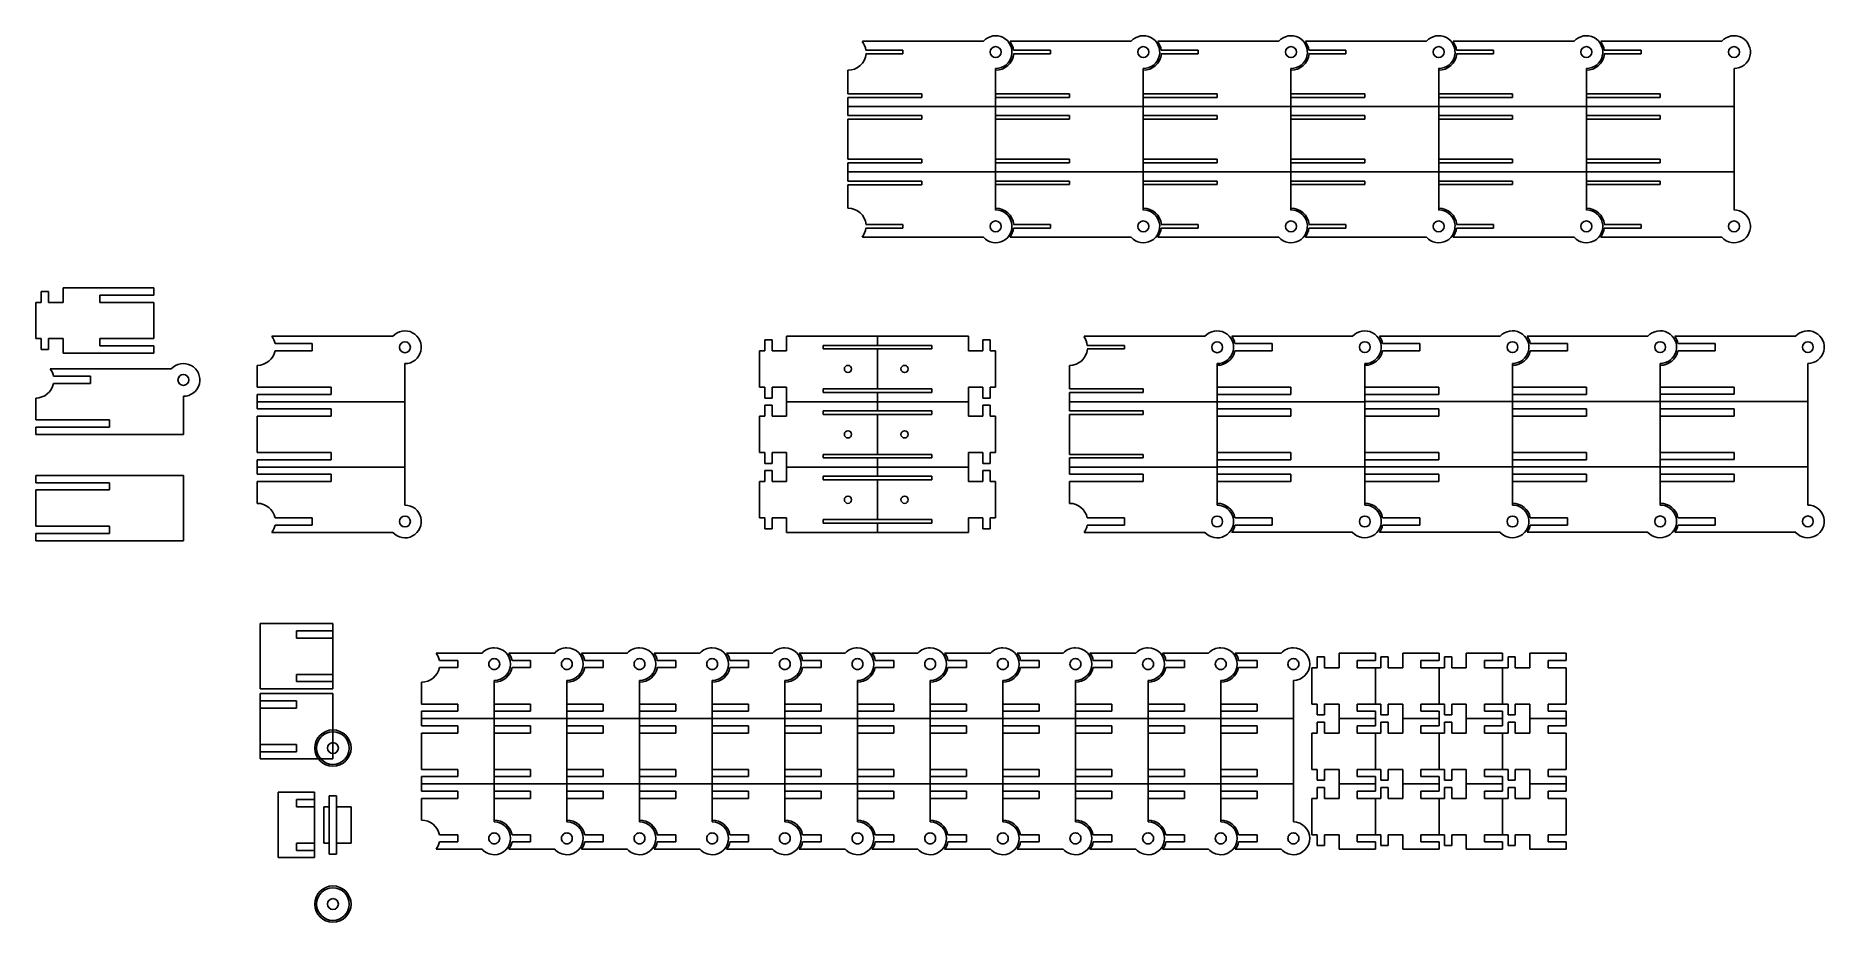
# Model space of a CAD drawing. Header units: inches. Extents: x 0 to 24.2, y -4.6 to 7.4.
import ezdxf

# ---------------------------------------------------------------- set-up
doc = ezdxf.new("R2010")
doc.units = ezdxf.units.IN
doc.header["$MEASUREMENT"] = 0
doc.layers.get('0').update_dxf_attribs({"lineweight": 25, "true_color": 0xffffff})

msp = doc.modelspace()

# ---------------------------------------------------------------- linework, layer by layer
at = {"color": 7, "true_color": 0x000000}
for p, q in [((11.197, 7.329), (12.835, 7.329)), ((13.197, 7.329), (14.835, 7.329)), ((15.197, 7.329), (16.835, 7.329)), ((17.197, 7.329), (18.835, 7.329)), ((19.197, 7.329), (20.835, 7.329)), ((21.197, 7.329), (22.835, 7.329)), ((11.743, 7.206), (11.241, 7.206)), ((11.241, 7.156), (11.743, 7.156)), ((13.743, 7.206), (13.241, 7.206)), ((13.241, 7.157), (13.743, 7.157)), ((15.743, 7.206), (15.241, 7.206)), ((15.241, 7.157), (15.743, 7.157)), ((17.743, 7.206), (17.241, 7.206)), ((17.241, 7.157), (17.743, 7.157)), ((19.743, 7.206), (19.241, 7.206)), ((19.241, 7.157), (19.743, 7.157)), ((21.743, 7.206), (21.241, 7.206)), ((21.241, 7.157), (21.743, 7.157)), ((11, 6.615), (11, 6.935)), ((13, 6.96), (13, 6.443)), ((13, 6.615), (13, 6.935)), ((15, 6.96), (15, 6.443)), ((15, 6.615), (15, 6.935)), ((17, 6.96), (17, 6.443)), ((17, 6.615), (17, 6.935)), ((19, 6.96), (19, 6.443)), ((19, 6.616), (19, 6.935)), ((21, 6.96), (21, 6.443)), ((21, 6.616), (21, 6.935)), ((23, 6.96), (23, 6.443)), ((12, 6.615), (11, 6.615)), ((11, 6.443), (11, 6.566)), ((11, 6.566), (12, 6.566)), ((14, 6.615), (13, 6.615)), ((13, 6.443), (13, 6.566)), ((13, 6.566), (14, 6.566)), ((16, 6.615), (15, 6.615)), ((15, 6.443), (15, 6.566)), ((15, 6.566), (16, 6.566)), ((18, 6.615), (17, 6.615)), ((17, 6.443), (17, 6.566)), ((17, 6.566), (18, 6.566)), ((20, 6.616), (19, 6.616)), ((19, 6.443), (19, 6.566)), ((19, 6.566), (20, 6.566)), ((22, 6.616), (21, 6.616)), ((21, 6.443), (21, 6.566)), ((21, 6.566), (22, 6.566)), ((11, 6.443), (11, 6.32)), ((12, 6.32), (11, 6.32)), ((13, 6.443), (13, 6.32)), ((14, 6.32), (13, 6.32)), ((15, 6.443), (15, 6.32)), ((16, 6.32), (15, 6.32)), ((17, 6.443), (17, 6.32)), ((18, 6.32), (17, 6.32)), ((19, 6.443), (19, 6.32)), ((20, 6.32), (19, 6.32)), ((21, 6.443), (21, 6.32)), ((22, 6.32), (21, 6.32)), ((11, 6.27), (12, 6.27)), ((11, 6.27), (11, 5.729)), ((13, 6.27), (14, 6.27)), ((13, 6.27), (13, 5.729)), ((15, 6.271), (16, 6.271)), ((15, 6.271), (15, 5.729)), ((17, 6.271), (18, 6.271)), ((17, 6.271), (17, 5.729)), ((19, 6.271), (20, 6.271)), ((19, 6.271), (19, 5.729)), ((21, 6.271), (22, 6.271)), ((21, 6.271), (21, 5.73)), ((12, 5.729), (11, 5.729)), ((11, 5.68), (12, 5.68)), ((11, 5.68), (11, 5.557)), ((14, 5.729), (13, 5.729)), ((13, 5.68), (14, 5.68)), ((13, 5.68), (13, 5.557)), ((16, 5.729), (15, 5.729)), ((15, 5.68), (16, 5.68)), ((15, 5.68), (15, 5.557)), ((18, 5.729), (17, 5.729)), ((17, 5.68), (18, 5.68)), ((17, 5.68), (17, 5.557)), ((20, 5.729), (19, 5.729)), ((19, 5.68), (20, 5.68)), ((19, 5.68), (19, 5.557)), ((22, 5.73), (21, 5.73)), ((21, 5.68), (22, 5.68)), ((21, 5.68), (21, 5.557)), ((11, 5.557), (11, 5.434)), ((11, 5.434), (12, 5.434)), ((12, 5.384), (11, 5.384)), ((11, 5.384), (11, 5.065)), ((13, 5.557), (13, 5.434)), ((13, 5.04), (13, 5.557)), ((13, 5.434), (14, 5.434)), ((14, 5.385), (13, 5.385)), ((13, 5.385), (13, 5.065)), ((15, 5.557), (15, 5.434)), ((15, 5.04), (15, 5.557)), ((15, 5.434), (16, 5.434)), ((16, 5.385), (15, 5.385)), ((15, 5.385), (15, 5.065)), ((17, 5.557), (17, 5.434)), ((17, 5.04), (17, 5.557)), ((17, 5.434), (18, 5.434)), ((18, 5.385), (17, 5.385)), ((17, 5.385), (17, 5.065)), ((19, 5.557), (19, 5.434)), ((19, 5.04), (19, 5.557)), ((19, 5.434), (20, 5.434)), ((20, 5.385), (19, 5.385)), ((19, 5.385), (19, 5.065)), ((21, 5.557), (21, 5.434)), ((21, 5.04), (21, 5.557)), ((21, 5.434), (22, 5.434)), ((22, 5.385), (21, 5.385)), ((21, 5.385), (21, 5.065)), ((23, 5.04), (23, 5.557)), ((11.197, 4.671), (12.835, 4.671)), ((11.241, 4.843), (11.743, 4.843)), ((11.743, 4.794), (11.241, 4.794)), ((13.197, 4.671), (14.835, 4.671)), ((13.241, 4.843), (13.743, 4.843)), ((13.743, 4.794), (13.241, 4.794)), ((15.197, 4.671), (16.835, 4.671)), ((15.241, 4.843), (15.743, 4.843)), ((15.743, 4.794), (15.241, 4.794)), ((17.197, 4.671), (18.835, 4.671)), ((17.241, 4.843), (17.743, 4.843)), ((17.743, 4.794), (17.241, 4.794)), ((19.197, 4.671), (20.835, 4.671)), ((19.241, 4.844), (19.743, 4.844)), ((19.743, 4.794), (19.241, 4.794)), ((21.197, 4.672), (22.835, 4.672)), ((21.241, 4.844), (21.743, 4.844)), ((21.743, 4.795), (21.241, 4.795)), ((0.172, 3.936), (0.074, 3.936)), ((0.074, 3.936), (0.074, 3.789)), ((0.172, 3.789), (0.172, 3.936)), ((1.6, 3.986), (0.369, 3.986)), ((0.369, 3.986), (0.369, 3.789)), ((0.866, 3.789), (0.866, 3.887)), ((0.866, 3.887), (1.6, 3.887)), ((0, 3.297), (0, 3.789)), ((0.074, 3.789), (0, 3.789)), ((0.369, 3.789), (0.172, 3.789)), ((1.6, 3.789), (0.866, 3.789)), ((0, 3.297), (0.074, 3.297)), ((0.074, 3.297), (0.074, 3.149)), ((0.074, 3.149), (0.172, 3.149)), ((0.172, 3.149), (0.172, 3.297)), ((0.172, 3.297), (0.369, 3.297)), ((0.369, 3.297), (0.369, 3.1)), ((0.866, 3.199), (0.866, 3.297)), ((0.866, 3.297), (1.6, 3.297)), ((1.6, 3.199), (0.866, 3.199)), ((3.197, 3.329), (3.819, 3.329)), ((3.743, 3.23), (3.241, 3.23)), ((3.743, 3.132), (3.743, 3.23)), ((9.972, 3.28), (9.874, 3.28)), ((9.874, 3.28), (9.874, 3.132)), ((9.972, 3.132), (9.972, 3.28)), ((11.4, 3.329), (10.169, 3.329)), ((10.169, 3.329), (10.169, 3.132)), ((10.666, 3.206), (11.4, 3.206)), ((11.4, 3.157), (10.666, 3.157)), ((11.4, 3.329), (12.631, 3.329)), ((12.134, 3.206), (11.4, 3.206)), ((11.4, 3.157), (12.134, 3.157)), ((12.631, 3.329), (12.631, 3.132)), ((12.828, 3.132), (12.828, 3.28)), ((12.828, 3.28), (12.926, 3.28)), ((12.926, 3.28), (12.926, 3.132)), ((14.197, 3.329), (14.819, 3.329)), ((14.743, 3.206), (14.241, 3.206)), ((14.241, 3.157), (14.743, 3.157)), ((16.197, 3.329), (16.819, 3.329)), ((16.743, 3.231), (16.241, 3.231)), ((16.743, 3.133), (16.743, 3.231)), ((18.197, 3.329), (18.819, 3.329)), ((18.743, 3.231), (18.241, 3.231)), ((18.743, 3.133), (18.743, 3.231)), ((20.197, 3.33), (20.819, 3.33)), ((20.743, 3.231), (20.241, 3.231)), ((20.743, 3.133), (20.743, 3.231)), ((22.197, 3.33), (22.819, 3.33)), ((22.743, 3.231), (22.241, 3.231)), ((22.743, 3.133), (22.743, 3.231)), ((0.369, 3.1), (1.6, 3.1)), ((3, 2.64), (3, 2.935)), ((3.241, 3.132), (3.743, 3.132)), ((5, 2.96), (5, 2.443)), ((9.8, 2.64), (9.8, 3.132)), ((9.874, 3.132), (9.8, 3.132)), ((10.169, 3.132), (9.972, 3.132)), ((12.631, 3.132), (12.828, 3.132)), ((12.926, 3.132), (13, 3.132)), ((13, 2.64), (13, 3.132)), ((14, 2.616), (14, 2.935)), ((16, 2.96), (16, 2.443)), ((16, 2.64), (16, 2.936)), ((16.241, 3.133), (16.743, 3.133)), ((18, 2.96), (18, 2.443)), ((18, 2.641), (18, 2.936)), ((18.241, 3.133), (18.743, 3.133)), ((20, 2.961), (20, 2.444)), ((20, 2.641), (20, 2.936)), ((20.241, 3.133), (20.743, 3.133)), ((22, 2.961), (22, 2.444)), ((22, 2.641), (22, 2.936)), ((22.241, 3.133), (22.743, 3.133)), ((24, 2.961), (24, 2.444)), ((0.197, 2.886), (0.819, 2.886)), ((0.743, 2.787), (0.241, 2.787)), ((0.241, 2.689), (0.743, 2.689)), ((0.743, 2.689), (0.743, 2.787)), ((0, 2.197), (0, 2.492)), ((2, 2.517), (2, 2)), ((4, 2.64), (3, 2.64)), ((3, 2.443), (3, 2.542)), ((3, 2.542), (4, 2.542)), ((3, 2.443), (3, 2.345)), ((4, 2.542), (4, 2.64)), ((9.8, 2.64), (9.874, 2.64)), ((9.874, 2.64), (9.874, 2.492)), ((9.874, 2.492), (9.972, 2.492)), ((9.972, 2.492), (9.972, 2.64)), ((9.972, 2.64), (10.169, 2.64)), ((10.169, 2.64), (10.169, 2.443)), ((11.4, 2.443), (10.169, 2.443)), ((11.4, 2.443), (10.169, 2.443)), ((10.169, 2.443), (10.169, 2.246)), ((10.666, 2.615), (11.4, 2.615)), ((11.4, 2.566), (10.666, 2.566)), ((12.134, 2.615), (11.4, 2.615)), ((11.4, 2.566), (12.134, 2.566)), ((11.4, 2.443), (12.631, 2.443)), ((11.4, 2.443), (12.631, 2.443)), ((12.828, 2.64), (12.631, 2.64)), ((12.631, 2.64), (12.631, 2.443)), ((12.631, 2.443), (12.631, 2.246)), ((12.828, 2.492), (12.828, 2.64)), ((12.926, 2.492), (12.828, 2.492)), ((13, 2.64), (12.926, 2.64)), ((12.926, 2.64), (12.926, 2.492)), ((15, 2.616), (14, 2.616)), ((14, 2.443), (14, 2.566)), ((14, 2.566), (15, 2.566)), ((14, 2.443), (14, 2.32)), ((17, 2.64), (16, 2.64)), ((16, 2.443), (16, 2.542)), ((16, 2.542), (17, 2.542)), ((16, 2.443), (16, 2.345)), ((17, 2.542), (17, 2.64)), ((19, 2.641), (18, 2.641)), ((18, 2.444), (18, 2.542)), ((18, 2.542), (19, 2.542)), ((18, 2.444), (18, 2.345)), ((19, 2.542), (19, 2.641)), ((21, 2.641), (20, 2.641)), ((20, 2.444), (20, 2.542)), ((20, 2.542), (21, 2.542)), ((20, 2.444), (20, 2.345)), ((21, 2.542), (21, 2.641)), ((23, 2.641), (22, 2.641)), ((22, 2.444), (22, 2.543)), ((22, 2.543), (23, 2.543)), ((22, 2.444), (22, 2.345)), ((23, 2.543), (23, 2.641)), ((1, 2.197), (0, 2.197)), ((1, 2.099), (1, 2.197)), ((3, 2.345), (4, 2.345)), ((4, 2.246), (3, 2.246)), ((3, 2.246), (3, 1.754)), ((4, 2.345), (4, 2.246)), ((9.8, 1.754), (9.8, 2.246)), ((9.874, 2.246), (9.8, 2.246)), ((9.972, 2.394), (9.874, 2.394)), ((9.874, 2.394), (9.874, 2.246)), ((9.972, 2.246), (9.972, 2.394)), ((10.169, 2.246), (9.972, 2.246)), ((10.666, 2.32), (11.4, 2.32)), ((11.4, 2.271), (10.666, 2.271)), ((12.134, 2.32), (11.4, 2.32)), ((11.4, 2.271), (12.134, 2.271)), ((12.631, 2.246), (12.828, 2.246)), ((12.828, 2.246), (12.828, 2.394)), ((12.828, 2.394), (12.926, 2.394)), ((12.926, 2.394), (12.926, 2.246)), ((12.926, 2.246), (13, 2.246)), ((13, 1.754), (13, 2.246)), ((15, 2.32), (14, 2.32)), ((14, 2.271), (15, 2.271)), ((14, 2.271), (14, 1.729)), ((16, 2.345), (17, 2.345)), ((17, 2.246), (16, 2.246)), ((16, 2.246), (16, 1.754)), ((17, 2.345), (17, 2.246)), ((18, 2.345), (19, 2.345)), ((19, 2.247), (18, 2.247)), ((18, 2.247), (18, 1.754)), ((19, 2.345), (19, 2.247)), ((20, 2.345), (21, 2.345)), ((21, 2.247), (20, 2.247)), ((20, 2.247), (20, 1.755)), ((21, 2.345), (21, 2.247)), ((22, 2.345), (23, 2.345)), ((23, 2.247), (22, 2.247)), ((22, 2.247), (22, 1.755)), ((23, 2.345), (23, 2.247)), ((0, 2), (0, 2.099)), ((0, 2.099), (1, 2.099)), ((3, 1.754), (4, 1.754)), ((4, 1.754), (4, 1.656)), ((9.8, 1.754), (9.874, 1.754)), ((9.874, 1.754), (9.874, 1.606)), ((9.972, 1.606), (9.972, 1.754)), ((9.972, 1.754), (10.169, 1.754)), ((10.169, 1.754), (10.169, 1.557)), ((10.666, 1.729), (11.4, 1.729)), ((12.134, 1.729), (11.4, 1.729)), ((12.828, 1.754), (12.631, 1.754)), ((12.631, 1.754), (12.631, 1.557)), ((12.828, 1.606), (12.828, 1.754)), ((13, 1.754), (12.926, 1.754)), ((12.926, 1.754), (12.926, 1.606)), ((15, 1.729), (14, 1.729)), ((16, 1.754), (17, 1.754)), ((17, 1.754), (17, 1.656)), ((18, 1.754), (19, 1.754)), ((19, 1.754), (19, 1.656)), ((20, 1.755), (21, 1.755)), ((21, 1.755), (21, 1.656)), ((22, 1.755), (23, 1.755)), ((23, 1.755), (23, 1.657)), ((4, 1.656), (3, 1.656)), ((3, 1.656), (3, 1.557)), ((3, 1.557), (3, 1.459)), ((3, 1.459), (4, 1.459)), ((4, 1.459), (4, 1.36)), ((5, 1.04), (5, 1.557)), ((9.874, 1.606), (9.972, 1.606)), ((9.972, 1.508), (9.874, 1.508)), ((9.874, 1.508), (9.874, 1.36)), ((9.972, 1.36), (9.972, 1.508)), ((10.169, 1.557), (11.4, 1.557)), ((11.4, 1.557), (10.169, 1.557)), ((10.169, 1.557), (10.169, 1.36)), ((11.4, 1.68), (10.666, 1.68)), ((11.4, 1.68), (12.134, 1.68)), ((12.631, 1.557), (11.4, 1.557)), ((11.4, 1.557), (12.631, 1.557)), ((12.631, 1.557), (12.631, 1.36)), ((12.926, 1.606), (12.828, 1.606)), ((12.828, 1.36), (12.828, 1.508)), ((12.828, 1.508), (12.926, 1.508)), ((12.926, 1.508), (12.926, 1.36)), ((14, 1.68), (15, 1.68)), ((14, 1.68), (14, 1.557)), ((14, 1.557), (14, 1.459)), ((14, 1.459), (15, 1.459)), ((15, 1.459), (15, 1.36)), ((17, 1.656), (16, 1.656)), ((16, 1.656), (16, 1.558)), ((16, 1.558), (16, 1.459)), ((16, 1.04), (16, 1.557)), ((16, 1.459), (17, 1.459)), ((17, 1.459), (17, 1.36)), ((19, 1.656), (18, 1.656)), ((18, 1.656), (18, 1.558)), ((18, 1.558), (18, 1.459)), ((18, 1.041), (18, 1.558)), ((18, 1.459), (19, 1.459)), ((19, 1.459), (19, 1.361)), ((21, 1.656), (20, 1.656)), ((20, 1.656), (20, 1.558)), ((20, 1.558), (20, 1.459)), ((20, 1.041), (20, 1.558)), ((20, 1.459), (21, 1.459)), ((21, 1.459), (21, 1.361)), ((23, 1.657), (22, 1.657)), ((22, 1.657), (22, 1.558)), ((22, 1.558), (22, 1.46)), ((22, 1.041), (22, 1.558)), ((22, 1.46), (23, 1.46)), ((23, 1.46), (23, 1.361)), ((24, 1.041), (24, 1.558)), ((0, 1.443), (0, 1.344)), ((0, 1.344), (1, 1.344)), ((1, 1.246), (0, 1.246)), ((0, 1.246), (0, 0.754)), ((1, 1.344), (1, 1.246)), ((4, 1.36), (3, 1.36)), ((3, 1.36), (3, 1.065)), ((9.8, 0.868), (9.8, 1.36)), ((9.874, 1.36), (9.8, 1.36)), ((10.169, 1.36), (9.972, 1.36)), ((10.666, 1.434), (11.4, 1.434)), ((11.4, 1.385), (10.666, 1.385)), ((12.134, 1.434), (11.4, 1.434)), ((11.4, 1.385), (12.134, 1.385)), ((12.631, 1.36), (12.828, 1.36)), ((12.926, 1.36), (13, 1.36)), ((13, 0.868), (13, 1.36)), ((15, 1.36), (14, 1.36)), ((14, 1.36), (14, 1.065)), ((17, 1.36), (16, 1.36)), ((16, 1.36), (16, 1.065)), ((19, 1.361), (18, 1.361)), ((18, 1.361), (18, 1.066)), ((21, 1.361), (20, 1.361)), ((20, 1.361), (20, 1.066)), ((23, 1.361), (22, 1.361)), ((22, 1.361), (22, 1.066)), ((0, 0.754), (1, 0.754)), ((1, 0.754), (1, 0.656)), ((3.241, 0.868), (3.743, 0.868)), ((3.743, 0.77), (3.241, 0.77)), ((3.743, 0.868), (3.743, 0.77)), ((9.8, 0.868), (9.874, 0.868)), ((9.874, 0.868), (9.874, 0.72)), ((9.972, 0.72), (9.972, 0.868)), ((9.972, 0.868), (10.169, 0.868)), ((10.169, 0.868), (10.169, 0.671)), ((10.666, 0.844), (11.4, 0.844)), ((11.4, 0.794), (10.666, 0.794)), ((12.134, 0.844), (11.4, 0.844)), ((11.4, 0.794), (12.134, 0.794)), ((12.828, 0.868), (12.631, 0.868)), ((12.631, 0.868), (12.631, 0.671)), ((12.828, 0.72), (12.828, 0.868)), ((13, 0.868), (12.926, 0.868)), ((12.926, 0.868), (12.926, 0.72)), ((14.241, 0.868), (14.743, 0.868)), ((14.743, 0.77), (14.241, 0.77)), ((14.743, 0.868), (14.743, 0.77)), ((16.241, 0.868), (16.743, 0.868)), ((16.743, 0.77), (16.241, 0.77)), ((16.743, 0.868), (16.743, 0.77)), ((18.241, 0.868), (18.743, 0.868)), ((18.743, 0.77), (18.241, 0.77)), ((18.743, 0.868), (18.743, 0.77)), ((20.241, 0.869), (20.743, 0.869)), ((20.743, 0.771), (20.241, 0.771)), ((20.743, 0.869), (20.743, 0.771)), ((22.241, 0.869), (22.743, 0.869)), ((22.743, 0.771), (22.241, 0.771)), ((22.743, 0.869), (22.743, 0.771)), ((1, 0.656), (0, 0.656)), ((0, 0.656), (0, 0.557)), ((3.197, 0.671), (3.819, 0.671)), ((9.874, 0.72), (9.972, 0.72)), ((10.169, 0.671), (11.4, 0.671)), ((12.631, 0.671), (11.4, 0.671)), ((12.926, 0.72), (12.828, 0.72)), ((14.197, 0.671), (14.819, 0.671)), ((16.197, 0.672), (16.819, 0.672)), ((18.197, 0.672), (18.819, 0.672)), ((20.197, 0.672), (20.819, 0.672)), ((22.197, 0.672), (22.819, 0.672)), ((4.022, -0.564), (3.037, -0.564)), ((3.037, -0.564), (3.037, -1.45)), ((3.529, -0.662), (4.022, -0.662)), ((3.529, -0.761), (3.529, -0.662)), ((4.022, -1.45), (4.022, -0.564)), ((4.022, -0.662), (4.022, -0.761)), ((4.022, -0.761), (3.529, -0.761)), ((5.422, -0.966), (6.044, -0.966)), ((6.406, -0.966), (7.028, -0.966)), ((7.39, -0.966), (8.012, -0.966)), ((8.373, -0.966), (8.996, -0.966)), ((9.357, -0.966), (9.98, -0.966)), ((10.341, -0.966), (10.964, -0.966)), ((11.325, -0.966), (11.948, -0.966)), ((12.309, -0.966), (12.932, -0.966)), ((13.293, -0.966), (13.916, -0.966)), ((14.277, -0.966), (14.9, -0.966)), ((15.261, -0.966), (15.883, -0.966)), ((16.245, -0.966), (16.867, -0.966)), ((17.652, -0.966), (17.652, -1.163)), ((18.144, -0.966), (17.652, -0.966)), ((17.652, -0.966), (17.652, -0.966)), ((18.144, -1.064), (18.144, -0.966)), ((19.005, -0.966), (18.513, -0.966)), ((18.513, -0.966), (18.513, -1.163)), ((19.005, -1.064), (19.005, -0.966)), ((19.866, -0.966), (19.374, -0.966)), ((19.374, -0.966), (19.374, -1.163)), ((19.866, -1.064), (19.866, -0.966)), ((20.727, -0.966), (20.235, -0.966)), ((20.235, -0.966), (20.235, -1.163)), ((20.727, -1.064), (20.727, -0.966)), ((5.717, -1.064), (5.466, -1.064)), ((5.466, -1.162), (5.717, -1.162)), ((5.717, -1.162), (5.717, -1.064)), ((6.209, -1.187), (6.209, -1.187)), ((6.701, -1.064), (6.45, -1.064)), ((6.45, -1.162), (6.701, -1.162)), ((6.701, -1.162), (6.701, -1.064)), ((7.193, -1.187), (7.193, -1.187)), ((7.685, -1.064), (7.434, -1.064)), ((7.434, -1.162), (7.685, -1.162)), ((7.685, -1.162), (7.685, -1.064)), ((8.177, -1.187), (8.177, -1.187)), ((8.669, -1.064), (8.418, -1.064)), ((8.418, -1.162), (8.669, -1.162)), ((8.669, -1.162), (8.669, -1.064)), ((9.161, -1.187), (9.161, -1.187)), ((9.653, -1.064), (9.402, -1.064)), ((9.402, -1.162), (9.653, -1.162)), ((9.653, -1.162), (9.653, -1.064)), ((10.145, -1.187), (10.145, -1.187)), ((10.637, -1.064), (10.386, -1.064)), ((10.386, -1.162), (10.637, -1.162)), ((10.637, -1.162), (10.637, -1.064)), ((11.129, -1.187), (11.129, -1.187)), ((11.62, -1.064), (11.37, -1.064)), ((11.37, -1.162), (11.62, -1.162)), ((11.62, -1.162), (11.62, -1.064)), ((12.113, -1.187), (12.113, -1.187)), ((12.604, -1.064), (12.354, -1.064)), ((12.354, -1.162), (12.604, -1.162)), ((12.604, -1.162), (12.604, -1.064)), ((13.097, -1.187), (13.097, -1.187)), ((13.588, -1.064), (13.337, -1.064)), ((13.337, -1.162), (13.588, -1.162)), ((13.588, -1.162), (13.588, -1.064)), ((14.081, -1.187), (14.081, -1.187)), ((14.572, -1.064), (14.321, -1.064)), ((14.321, -1.162), (14.572, -1.162)), ((14.572, -1.162), (14.572, -1.064)), ((15.064, -1.187), (15.064, -1.187)), ((15.556, -1.064), (15.305, -1.064)), ((15.305, -1.162), (15.556, -1.162)), ((15.556, -1.162), (15.556, -1.064)), ((16.048, -1.187), (16.048, -1.187)), ((16.54, -1.064), (16.289, -1.064)), ((16.289, -1.162), (16.54, -1.162)), ((16.54, -1.162), (16.54, -1.064)), ((17.032, -1.187), (17.032, -1.187)), ((17.356, -1.163), (17.283, -1.163)), ((17.283, -1.163), (17.283, -1.655)), ((17.455, -1.015), (17.356, -1.015)), ((17.356, -1.015), (17.356, -1.163)), ((17.455, -1.163), (17.455, -1.015)), ((17.652, -1.163), (17.455, -1.163)), ((17.898, -1.163), (17.898, -1.064)), ((17.898, -1.064), (18.144, -1.064)), ((18.144, -1.163), (17.898, -1.163)), ((18.144, -1.655), (18.144, -1.163)), ((18.218, -1.163), (18.144, -1.163)), ((18.316, -1.015), (18.218, -1.015)), ((18.218, -1.015), (18.218, -1.163)), ((18.316, -1.163), (18.316, -1.015)), ((18.513, -1.163), (18.316, -1.163)), ((18.759, -1.163), (18.759, -1.064)), ((18.759, -1.064), (19.005, -1.064)), ((19.005, -1.163), (18.759, -1.163)), ((19.005, -1.655), (19.005, -1.163)), ((19.079, -1.163), (19.005, -1.163)), ((19.177, -1.015), (19.079, -1.015)), ((19.079, -1.015), (19.079, -1.163)), ((19.177, -1.163), (19.177, -1.015)), ((19.374, -1.163), (19.177, -1.163)), ((19.62, -1.163), (19.62, -1.064)), ((19.62, -1.064), (19.866, -1.064)), ((19.866, -1.163), (19.62, -1.163)), ((19.866, -1.655), (19.866, -1.163)), ((19.94, -1.163), (19.866, -1.163)), ((20.038, -1.015), (19.94, -1.015)), ((19.94, -1.015), (19.94, -1.163)), ((20.038, -1.163), (20.038, -1.015)), ((20.235, -1.163), (20.038, -1.163)), ((20.481, -1.163), (20.481, -1.064)), ((20.481, -1.064), (20.727, -1.064)), ((20.727, -1.163), (20.481, -1.163)), ((20.727, -1.655), (20.727, -1.163)), ((3.037, -1.45), (4.022, -1.45)), ((3.529, -1.253), (4.022, -1.253)), ((3.529, -1.351), (3.529, -1.253)), ((4.022, -1.351), (3.529, -1.351)), ((4.022, -1.253), (4.022, -1.351)), ((5.225, -1.655), (5.225, -1.359)), ((6.209, -1.335), (6.209, -1.852)), ((7.193, -1.335), (7.193, -1.852)), ((8.177, -1.335), (8.177, -1.852)), ((9.161, -1.335), (9.161, -1.852)), ((10.145, -1.335), (10.145, -1.852)), ((11.129, -1.335), (11.129, -1.852)), ((12.113, -1.335), (12.113, -1.852)), ((13.097, -1.335), (13.097, -1.852)), ((14.081, -1.335), (14.081, -1.852)), ((15.064, -1.335), (15.064, -1.852)), ((16.048, -1.335), (16.048, -1.852)), ((17.032, -1.335), (17.032, -1.852)), ((3.04, -1.513), (4.024, -1.513)), ((3.04, -2.399), (3.04, -1.513)), ((3.04, -1.513), (4.024, -1.513)), ((3.04, -2.399), (3.04, -1.513)), ((3.532, -1.612), (3.04, -1.612)), ((3.04, -1.612), (3.04, -1.71)), ((3.532, -1.612), (3.04, -1.612)), ((3.04, -1.612), (3.04, -1.71)), ((3.532, -1.71), (3.532, -1.612)), ((3.532, -1.71), (3.532, -1.612)), ((4.024, -1.513), (4.024, -2.399)), ((4.024, -1.513), (4.024, -2.399)), ((5.717, -1.655), (5.225, -1.655)), ((5.717, -1.753), (5.717, -1.655)), ((6.701, -1.655), (6.209, -1.655)), ((6.701, -1.753), (6.701, -1.655)), ((7.685, -1.655), (7.193, -1.655)), ((7.685, -1.753), (7.685, -1.655)), ((8.669, -1.655), (8.177, -1.655)), ((8.669, -1.753), (8.669, -1.655)), ((9.653, -1.655), (9.161, -1.655)), ((9.653, -1.753), (9.653, -1.655)), ((10.637, -1.655), (10.145, -1.655)), ((10.637, -1.753), (10.637, -1.655)), ((11.62, -1.655), (11.129, -1.655)), ((11.62, -1.753), (11.62, -1.655)), ((12.604, -1.655), (12.113, -1.655)), ((12.604, -1.753), (12.604, -1.655)), ((13.588, -1.655), (13.097, -1.655)), ((13.588, -1.753), (13.588, -1.655)), ((14.572, -1.655), (14.081, -1.655)), ((14.572, -1.753), (14.572, -1.655)), ((15.556, -1.655), (15.064, -1.655)), ((15.556, -1.753), (15.556, -1.655)), ((16.54, -1.655), (16.048, -1.655)), ((16.54, -1.753), (16.54, -1.655)), ((17.283, -1.655), (17.356, -1.655)), ((17.356, -1.655), (17.356, -1.803)), ((17.455, -1.803), (17.455, -1.655)), ((17.455, -1.655), (17.652, -1.655)), ((17.652, -1.655), (17.652, -1.852)), ((17.898, -1.753), (17.898, -1.655)), ((17.898, -1.655), (18.144, -1.655)), ((18.144, -1.655), (18.218, -1.655)), ((18.218, -1.655), (18.218, -1.803)), ((18.316, -1.803), (18.316, -1.655)), ((18.316, -1.655), (18.513, -1.655)), ((18.513, -1.655), (18.513, -1.852)), ((18.759, -1.753), (18.759, -1.655)), ((18.759, -1.655), (19.005, -1.655)), ((19.005, -1.655), (19.079, -1.655)), ((19.079, -1.655), (19.079, -1.803)), ((19.177, -1.803), (19.177, -1.655)), ((19.177, -1.655), (19.374, -1.655)), ((19.374, -1.655), (19.374, -1.852)), ((19.62, -1.753), (19.62, -1.655)), ((19.62, -1.655), (19.866, -1.655)), ((19.866, -1.655), (19.94, -1.655)), ((19.94, -1.655), (19.94, -1.803)), ((20.038, -1.803), (20.038, -1.655)), ((20.038, -1.655), (20.235, -1.655)), ((20.235, -1.655), (20.235, -1.852)), ((20.481, -1.753), (20.481, -1.655)), ((20.481, -1.655), (20.727, -1.655)), ((3.04, -1.71), (3.532, -1.71)), ((3.04, -1.71), (3.532, -1.71)), ((5.225, -1.852), (5.225, -1.753)), ((5.225, -1.753), (5.717, -1.753)), ((6.209, -1.852), (5.225, -1.852)), ((5.225, -1.852), (5.225, -1.852)), ((5.225, -1.852), (5.225, -1.95)), ((6.209, -1.753), (6.701, -1.753)), ((7.193, -1.852), (6.209, -1.852)), ((6.209, -2.737), (6.209, -1.852)), ((7.193, -1.753), (7.685, -1.753)), ((7.193, -2.737), (7.193, -1.852)), ((8.177, -1.852), (7.193, -1.852)), ((8.177, -1.753), (8.669, -1.753)), ((8.177, -2.737), (8.177, -1.852)), ((9.161, -1.852), (8.177, -1.852)), ((9.161, -1.753), (9.653, -1.753)), ((9.161, -2.737), (9.161, -1.852)), ((10.145, -1.852), (9.161, -1.852)), ((10.145, -1.753), (10.637, -1.753)), ((10.145, -2.737), (10.145, -1.852)), ((11.129, -1.852), (10.145, -1.852)), ((11.129, -1.753), (11.62, -1.753)), ((11.129, -2.737), (11.129, -1.852)), ((12.113, -1.852), (11.129, -1.852)), ((12.113, -1.753), (12.604, -1.753)), ((12.113, -2.737), (12.113, -1.852)), ((13.097, -1.852), (12.113, -1.852)), ((13.097, -1.753), (13.588, -1.753)), ((13.097, -2.737), (13.097, -1.852)), ((14.081, -1.852), (13.097, -1.852)), ((14.081, -1.753), (14.572, -1.753)), ((14.081, -2.737), (14.081, -1.852)), ((15.064, -1.852), (14.081, -1.852)), ((15.064, -1.753), (15.556, -1.753)), ((15.064, -2.737), (15.064, -1.852)), ((16.048, -1.852), (15.064, -1.852)), ((16.048, -1.753), (16.54, -1.753)), ((16.048, -2.737), (16.048, -1.852)), ((17.032, -1.852), (16.048, -1.852)), ((17.032, -2.737), (17.032, -1.852)), ((17.356, -1.803), (17.455, -1.803)), ((17.455, -1.901), (17.356, -1.901)), ((17.356, -1.901), (17.356, -2.049)), ((17.455, -2.049), (17.455, -1.901)), ((17.652, -1.852), (18.144, -1.852)), ((17.652, -1.852), (17.652, -2.049)), ((18.144, -1.753), (17.898, -1.753)), ((18.144, -1.852), (18.144, -1.753)), ((18.144, -1.95), (18.144, -1.852)), ((18.218, -1.803), (18.316, -1.803)), ((18.316, -1.901), (18.218, -1.901)), ((18.218, -1.901), (18.218, -2.049)), ((18.316, -2.049), (18.316, -1.901)), ((18.513, -1.852), (19.005, -1.852)), ((18.513, -1.852), (18.513, -2.049)), ((19.005, -1.753), (18.759, -1.753)), ((19.005, -1.852), (19.005, -1.753)), ((19.005, -1.95), (19.005, -1.852)), ((19.079, -1.803), (19.177, -1.803)), ((19.177, -1.901), (19.079, -1.901)), ((19.079, -1.901), (19.079, -2.049)), ((19.177, -2.049), (19.177, -1.901)), ((19.374, -1.852), (19.866, -1.852)), ((19.374, -1.852), (19.374, -2.049)), ((19.866, -1.753), (19.62, -1.753)), ((19.866, -1.852), (19.866, -1.753)), ((19.866, -1.95), (19.866, -1.852)), ((19.94, -1.803), (20.038, -1.803)), ((20.038, -1.901), (19.94, -1.901)), ((19.94, -1.901), (19.94, -2.049)), ((20.038, -2.049), (20.038, -1.901)), ((20.235, -1.852), (20.727, -1.852)), ((20.235, -1.852), (20.235, -2.049)), ((20.727, -1.753), (20.481, -1.753)), ((20.727, -1.852), (20.727, -1.753)), ((20.727, -1.95), (20.727, -1.852)), ((5.225, -1.95), (5.717, -1.95)), ((5.717, -2.049), (5.225, -2.049)), ((5.225, -2.049), (5.225, -2.541)), ((5.717, -1.95), (5.717, -2.049)), ((6.209, -1.95), (6.701, -1.95)), ((6.701, -2.049), (6.209, -2.049)), ((6.701, -1.95), (6.701, -2.049)), ((7.193, -1.95), (7.685, -1.95)), ((7.685, -2.049), (7.193, -2.049)), ((7.685, -1.95), (7.685, -2.049)), ((8.177, -1.95), (8.669, -1.95)), ((8.669, -2.049), (8.177, -2.049)), ((8.669, -1.95), (8.669, -2.049)), ((9.161, -1.95), (9.653, -1.95)), ((9.653, -2.049), (9.161, -2.049)), ((9.653, -1.95), (9.653, -2.049)), ((10.145, -1.95), (10.637, -1.95)), ((10.637, -2.049), (10.145, -2.049)), ((10.637, -1.95), (10.637, -2.049)), ((11.129, -1.95), (11.62, -1.95)), ((11.62, -2.049), (11.129, -2.049)), ((11.62, -1.95), (11.62, -2.049)), ((12.113, -1.95), (12.604, -1.95)), ((12.604, -2.049), (12.113, -2.049)), ((12.604, -1.95), (12.604, -2.049)), ((13.097, -1.95), (13.588, -1.95)), ((13.588, -2.049), (13.097, -2.049)), ((13.588, -1.95), (13.588, -2.049)), ((14.081, -1.95), (14.572, -1.95)), ((14.572, -2.049), (14.081, -2.049)), ((14.572, -1.95), (14.572, -2.049)), ((15.064, -1.95), (15.556, -1.95)), ((15.556, -2.049), (15.064, -2.049)), ((15.556, -1.95), (15.556, -2.049)), ((16.048, -1.95), (16.54, -1.95)), ((16.54, -2.049), (16.048, -2.049)), ((16.54, -1.95), (16.54, -2.049)), ((17.356, -2.049), (17.283, -2.049)), ((17.283, -2.049), (17.283, -2.541)), ((17.652, -2.049), (17.455, -2.049)), ((17.898, -2.049), (17.898, -1.95)), ((17.898, -1.95), (18.144, -1.95)), ((18.144, -2.049), (17.898, -2.049)), ((18.144, -2.541), (18.144, -2.049)), ((18.218, -2.049), (18.144, -2.049)), ((18.513, -2.049), (18.316, -2.049)), ((18.759, -2.049), (18.759, -1.95)), ((18.759, -1.95), (19.005, -1.95)), ((19.005, -2.049), (18.759, -2.049)), ((19.005, -2.541), (19.005, -2.049)), ((19.079, -2.049), (19.005, -2.049)), ((19.374, -2.049), (19.177, -2.049)), ((19.62, -2.049), (19.62, -1.95)), ((19.62, -1.95), (19.866, -1.95)), ((19.866, -2.049), (19.62, -2.049)), ((19.866, -2.541), (19.866, -2.049)), ((19.94, -2.049), (19.866, -2.049)), ((20.235, -2.049), (20.038, -2.049)), ((20.481, -2.049), (20.481, -1.95)), ((20.481, -1.95), (20.727, -1.95)), ((20.727, -2.049), (20.481, -2.049)), ((20.727, -2.541), (20.727, -2.049)), ((3.532, -2.202), (3.04, -2.202)), ((3.04, -2.202), (3.04, -2.301)), ((3.532, -2.202), (3.04, -2.202)), ((3.04, -2.202), (3.04, -2.301)), ((3.04, -2.301), (3.532, -2.301)), ((3.04, -2.301), (3.532, -2.301)), ((4.024, -2.399), (3.04, -2.399)), ((4.024, -2.399), (3.04, -2.399)), ((3.532, -2.301), (3.532, -2.202)), ((3.532, -2.301), (3.532, -2.202)), ((4.098, -2.252), (4.098, -2.252)), ((4.245, -2.252), (4.245, -2.252)), ((4.27, -2.252), (4.27, -2.252)), ((5.225, -2.541), (5.717, -2.541)), ((5.717, -2.639), (5.225, -2.639)), ((5.225, -2.639), (5.225, -2.737)), ((5.717, -2.541), (5.717, -2.639)), ((6.209, -2.541), (6.701, -2.541)), ((6.701, -2.639), (6.209, -2.639)), ((6.701, -2.541), (6.701, -2.639)), ((7.193, -2.541), (7.685, -2.541)), ((7.685, -2.639), (7.193, -2.639)), ((7.685, -2.541), (7.685, -2.639)), ((8.177, -2.541), (8.669, -2.541)), ((8.669, -2.639), (8.177, -2.639)), ((8.669, -2.541), (8.669, -2.639)), ((9.161, -2.541), (9.653, -2.541)), ((9.653, -2.639), (9.161, -2.639)), ((9.653, -2.541), (9.653, -2.639)), ((10.145, -2.541), (10.637, -2.541)), ((10.637, -2.639), (10.145, -2.639)), ((10.637, -2.541), (10.637, -2.639)), ((11.129, -2.541), (11.62, -2.541)), ((11.62, -2.639), (11.129, -2.639)), ((11.62, -2.541), (11.62, -2.639)), ((12.113, -2.541), (12.604, -2.541)), ((12.604, -2.639), (12.113, -2.639)), ((12.604, -2.541), (12.604, -2.639)), ((13.097, -2.541), (13.588, -2.541)), ((13.588, -2.639), (13.097, -2.639)), ((13.588, -2.541), (13.588, -2.639)), ((14.081, -2.541), (14.572, -2.541)), ((14.572, -2.639), (14.081, -2.639)), ((14.572, -2.541), (14.572, -2.639)), ((15.064, -2.541), (15.556, -2.541)), ((15.556, -2.639), (15.064, -2.639)), ((15.556, -2.541), (15.556, -2.639)), ((16.048, -2.541), (16.54, -2.541)), ((16.54, -2.639), (16.048, -2.639)), ((16.54, -2.541), (16.54, -2.639)), ((17.283, -2.541), (17.356, -2.541)), ((17.356, -2.541), (17.356, -2.688)), ((17.455, -2.688), (17.455, -2.541)), ((17.455, -2.541), (17.652, -2.541)), ((17.652, -2.541), (17.652, -2.737)), ((17.898, -2.639), (17.898, -2.541)), ((17.898, -2.541), (18.144, -2.541)), ((18.144, -2.639), (17.898, -2.639)), ((18.144, -2.541), (18.218, -2.541)), ((18.144, -2.737), (18.144, -2.639)), ((18.218, -2.541), (18.218, -2.688)), ((18.316, -2.688), (18.316, -2.541)), ((18.316, -2.541), (18.513, -2.541)), ((18.513, -2.541), (18.513, -2.737)), ((18.759, -2.639), (18.759, -2.541)), ((18.759, -2.541), (19.005, -2.541)), ((19.005, -2.639), (18.759, -2.639)), ((19.005, -2.541), (19.079, -2.541)), ((19.005, -2.737), (19.005, -2.639)), ((19.079, -2.541), (19.079, -2.688)), ((19.177, -2.688), (19.177, -2.541)), ((19.177, -2.541), (19.374, -2.541)), ((19.374, -2.541), (19.374, -2.737)), ((19.62, -2.639), (19.62, -2.541)), ((19.62, -2.541), (19.866, -2.541)), ((19.866, -2.639), (19.62, -2.639)), ((19.866, -2.541), (19.94, -2.541)), ((19.866, -2.737), (19.866, -2.639)), ((19.94, -2.541), (19.94, -2.688)), ((20.038, -2.688), (20.038, -2.541)), ((20.038, -2.541), (20.235, -2.541)), ((20.235, -2.541), (20.235, -2.737)), ((20.481, -2.639), (20.481, -2.541)), ((20.481, -2.541), (20.727, -2.541)), ((20.727, -2.639), (20.481, -2.639)), ((20.727, -2.737), (20.727, -2.639)), ((3.285, -2.851), (3.777, -2.851)), ((3.285, -3.737), (3.285, -2.851)), ((3.777, -2.851), (3.777, -3.737)), ((3.975, -3.688), (3.975, -2.901)), ((3.975, -2.901), (4.073, -2.901)), ((4.073, -2.901), (4.073, -3.688)), ((5.225, -2.737), (5.225, -2.836)), ((6.209, -2.737), (5.225, -2.737)), ((5.225, -2.737), (5.225, -2.737)), ((5.225, -2.836), (5.717, -2.836)), ((5.717, -2.836), (5.717, -2.935)), ((6.209, -3.254), (6.209, -2.737)), ((7.193, -2.737), (6.209, -2.737)), ((6.209, -2.836), (6.701, -2.836)), ((6.701, -2.836), (6.701, -2.935)), ((7.193, -3.254), (7.193, -2.737)), ((8.177, -2.737), (7.193, -2.737)), ((7.193, -2.836), (7.685, -2.836)), ((7.685, -2.836), (7.685, -2.935)), ((8.177, -3.254), (8.177, -2.737)), ((9.161, -2.737), (8.177, -2.737)), ((8.177, -2.836), (8.669, -2.836)), ((8.669, -2.836), (8.669, -2.935)), ((9.161, -3.254), (9.161, -2.737)), ((10.145, -2.737), (9.161, -2.737)), ((9.161, -2.836), (9.653, -2.836)), ((9.653, -2.836), (9.653, -2.935)), ((10.145, -3.254), (10.145, -2.737)), ((11.129, -2.737), (10.145, -2.737)), ((10.145, -2.836), (10.637, -2.836)), ((10.637, -2.836), (10.637, -2.935)), ((11.129, -3.254), (11.129, -2.737)), ((12.113, -2.737), (11.129, -2.737)), ((11.129, -2.836), (11.62, -2.836)), ((11.62, -2.836), (11.62, -2.935)), ((12.113, -3.254), (12.113, -2.737)), ((13.097, -2.737), (12.113, -2.737)), ((12.113, -2.836), (12.604, -2.836)), ((12.604, -2.836), (12.604, -2.935)), ((13.097, -3.254), (13.097, -2.737)), ((14.081, -2.737), (13.097, -2.737)), ((13.097, -2.836), (13.588, -2.836)), ((13.588, -2.836), (13.588, -2.935)), ((14.081, -3.254), (14.081, -2.737)), ((15.064, -2.737), (14.081, -2.737)), ((14.081, -2.836), (14.572, -2.836)), ((14.572, -2.836), (14.572, -2.935)), ((15.064, -3.254), (15.064, -2.737)), ((16.048, -2.737), (15.064, -2.737)), ((15.064, -2.836), (15.556, -2.836)), ((15.556, -2.836), (15.556, -2.935)), ((16.048, -3.254), (16.048, -2.737)), ((17.032, -2.737), (16.048, -2.737)), ((16.048, -2.836), (16.54, -2.836)), ((16.54, -2.836), (16.54, -2.935)), ((17.032, -3.254), (17.032, -2.737)), ((17.356, -2.688), (17.455, -2.688)), ((17.455, -2.787), (17.356, -2.787)), ((17.356, -2.787), (17.356, -2.935)), ((17.455, -2.935), (17.455, -2.787)), ((17.652, -2.737), (17.652, -2.935)), ((18.144, -2.737), (17.652, -2.737)), ((17.652, -2.737), (17.652, -2.737)), ((17.898, -2.935), (17.898, -2.836)), ((17.898, -2.836), (18.144, -2.836)), ((18.144, -2.836), (18.144, -2.737)), ((18.218, -2.688), (18.316, -2.688)), ((18.316, -2.787), (18.218, -2.787)), ((18.218, -2.787), (18.218, -2.935)), ((18.316, -2.935), (18.316, -2.787)), ((19.005, -2.737), (18.513, -2.737)), ((18.513, -2.737), (18.513, -2.935)), ((18.759, -2.935), (18.759, -2.836)), ((18.759, -2.836), (19.005, -2.836)), ((19.005, -2.836), (19.005, -2.737)), ((19.079, -2.688), (19.177, -2.688)), ((19.177, -2.787), (19.079, -2.787)), ((19.079, -2.787), (19.079, -2.935)), ((19.177, -2.935), (19.177, -2.787)), ((19.866, -2.737), (19.374, -2.737)), ((19.374, -2.737), (19.374, -2.935)), ((19.62, -2.935), (19.62, -2.836)), ((19.62, -2.836), (19.866, -2.836)), ((19.866, -2.836), (19.866, -2.737)), ((19.94, -2.688), (20.038, -2.688)), ((20.038, -2.787), (19.94, -2.787)), ((19.94, -2.787), (19.94, -2.935)), ((20.038, -2.935), (20.038, -2.787)), ((20.727, -2.737), (20.235, -2.737)), ((20.235, -2.737), (20.235, -2.935)), ((20.481, -2.935), (20.481, -2.836)), ((20.481, -2.836), (20.727, -2.836)), ((20.727, -2.836), (20.727, -2.737)), ((3.531, -2.95), (3.777, -2.95)), ((3.531, -3.048), (3.531, -2.95)), ((3.777, -3.048), (3.531, -3.048)), ((3.777, -2.95), (3.777, -3.048)), ((3.901, -3.54), (3.901, -3.048)), ((3.901, -3.048), (3.975, -3.048)), ((3.975, -3.048), (3.975, -3.54)), ((4.073, -3.54), (4.073, -3.048)), ((4.073, -3.048), (4.27, -3.048)), ((4.27, -3.048), (4.27, -3.54)), ((5.717, -2.935), (5.225, -2.935)), ((5.225, -2.935), (5.225, -3.23)), ((6.701, -2.935), (6.209, -2.935)), ((7.685, -2.935), (7.193, -2.935)), ((8.669, -2.935), (8.177, -2.935)), ((9.653, -2.935), (9.161, -2.935)), ((10.637, -2.935), (10.145, -2.935)), ((11.62, -2.935), (11.129, -2.935)), ((12.604, -2.935), (12.113, -2.935)), ((13.588, -2.935), (13.097, -2.935)), ((14.572, -2.935), (14.081, -2.935)), ((15.556, -2.935), (15.064, -2.935)), ((16.54, -2.935), (16.048, -2.935)), ((17.356, -2.935), (17.283, -2.935)), ((17.283, -2.935), (17.283, -3.427)), ((17.652, -2.935), (17.455, -2.935)), ((18.144, -2.935), (17.898, -2.935)), ((18.144, -3.427), (18.144, -2.935)), ((18.218, -2.935), (18.144, -2.935)), ((18.513, -2.935), (18.316, -2.935)), ((19.005, -2.935), (18.759, -2.935)), ((19.005, -3.427), (19.005, -2.935)), ((19.079, -2.935), (19.005, -2.935)), ((19.374, -2.935), (19.177, -2.935)), ((19.866, -2.935), (19.62, -2.935)), ((19.866, -3.427), (19.866, -2.935)), ((19.94, -2.935), (19.866, -2.935)), ((20.235, -2.935), (20.038, -2.935)), ((20.727, -2.935), (20.481, -2.935)), ((20.727, -3.427), (20.727, -2.935)), ((3.531, -3.54), (3.777, -3.54)), ((3.531, -3.639), (3.531, -3.54)), ((3.777, -3.54), (3.777, -3.639)), ((3.975, -3.54), (3.901, -3.54)), ((4.27, -3.54), (4.073, -3.54)), ((5.422, -3.623), (6.044, -3.623)), ((5.466, -3.427), (5.717, -3.427)), ((5.717, -3.525), (5.466, -3.525)), ((5.717, -3.427), (5.717, -3.525)), ((6.209, -3.402), (6.209, -3.402)), ((6.406, -3.623), (7.028, -3.623)), ((6.45, -3.427), (6.701, -3.427)), ((6.701, -3.525), (6.45, -3.525)), ((6.701, -3.427), (6.701, -3.525)), ((7.193, -3.402), (7.193, -3.402)), ((7.39, -3.623), (8.012, -3.623)), ((7.434, -3.427), (7.685, -3.427)), ((7.685, -3.525), (7.434, -3.525)), ((7.685, -3.427), (7.685, -3.525)), ((8.177, -3.402), (8.177, -3.402)), ((8.373, -3.623), (8.996, -3.623)), ((8.418, -3.427), (8.669, -3.427)), ((8.669, -3.525), (8.418, -3.525)), ((8.669, -3.427), (8.669, -3.525)), ((9.161, -3.402), (9.161, -3.402)), ((9.357, -3.623), (9.98, -3.623)), ((9.402, -3.427), (9.653, -3.427)), ((9.653, -3.525), (9.402, -3.525)), ((9.653, -3.427), (9.653, -3.525)), ((10.145, -3.402), (10.145, -3.402)), ((10.341, -3.623), (10.964, -3.623)), ((10.386, -3.427), (10.637, -3.427)), ((10.637, -3.525), (10.386, -3.525)), ((10.637, -3.427), (10.637, -3.525)), ((11.129, -3.402), (11.129, -3.402)), ((11.325, -3.623), (11.948, -3.623)), ((11.37, -3.427), (11.62, -3.427)), ((11.62, -3.525), (11.37, -3.525)), ((11.62, -3.427), (11.62, -3.525)), ((12.113, -3.402), (12.113, -3.402)), ((12.309, -3.623), (12.932, -3.623)), ((12.354, -3.427), (12.604, -3.427)), ((12.604, -3.525), (12.354, -3.525)), ((12.604, -3.427), (12.604, -3.525)), ((13.097, -3.402), (13.097, -3.402)), ((13.293, -3.623), (13.916, -3.623)), ((13.337, -3.427), (13.588, -3.427)), ((13.588, -3.525), (13.337, -3.525)), ((13.588, -3.427), (13.588, -3.525)), ((14.081, -3.402), (14.081, -3.402)), ((14.277, -3.623), (14.9, -3.623)), ((14.321, -3.427), (14.572, -3.427)), ((14.572, -3.525), (14.321, -3.525)), ((14.572, -3.427), (14.572, -3.525)), ((15.064, -3.402), (15.064, -3.402)), ((15.261, -3.623), (15.883, -3.623)), ((15.305, -3.427), (15.556, -3.427)), ((15.556, -3.525), (15.305, -3.525)), ((15.556, -3.427), (15.556, -3.525)), ((16.048, -3.402), (16.048, -3.402)), ((16.245, -3.623), (16.867, -3.623)), ((16.289, -3.427), (16.54, -3.427)), ((16.54, -3.525), (16.289, -3.525)), ((16.54, -3.427), (16.54, -3.525)), ((17.032, -3.402), (17.032, -3.402)), ((17.283, -3.427), (17.356, -3.427)), ((17.356, -3.427), (17.356, -3.574)), ((17.356, -3.574), (17.455, -3.574)), ((17.455, -3.574), (17.455, -3.427)), ((17.455, -3.427), (17.652, -3.427)), ((17.652, -3.427), (17.652, -3.623)), ((17.652, -3.623), (18.144, -3.623)), ((17.898, -3.525), (17.898, -3.427)), ((17.898, -3.427), (18.144, -3.427)), ((18.144, -3.525), (17.898, -3.525)), ((18.144, -3.427), (18.218, -3.427)), ((18.144, -3.623), (18.144, -3.525)), ((18.218, -3.427), (18.218, -3.574)), ((18.218, -3.574), (18.316, -3.574)), ((18.316, -3.574), (18.316, -3.427)), ((18.316, -3.427), (18.513, -3.427)), ((18.513, -3.427), (18.513, -3.623)), ((18.513, -3.623), (19.005, -3.623)), ((18.759, -3.525), (18.759, -3.427)), ((18.759, -3.427), (19.005, -3.427)), ((19.005, -3.525), (18.759, -3.525)), ((19.005, -3.427), (19.079, -3.427)), ((19.005, -3.623), (19.005, -3.525)), ((19.079, -3.427), (19.079, -3.574)), ((19.079, -3.574), (19.177, -3.574)), ((19.177, -3.574), (19.177, -3.427)), ((19.177, -3.427), (19.374, -3.427)), ((19.374, -3.427), (19.374, -3.623)), ((19.374, -3.623), (19.866, -3.623)), ((19.62, -3.525), (19.62, -3.427)), ((19.62, -3.427), (19.866, -3.427)), ((19.866, -3.525), (19.62, -3.525)), ((19.866, -3.427), (19.94, -3.427)), ((19.866, -3.623), (19.866, -3.525)), ((19.94, -3.427), (19.94, -3.574)), ((19.94, -3.574), (20.038, -3.574)), ((20.038, -3.574), (20.038, -3.427)), ((20.038, -3.427), (20.235, -3.427)), ((20.235, -3.427), (20.235, -3.623)), ((20.235, -3.623), (20.727, -3.623)), ((20.481, -3.525), (20.481, -3.427)), ((20.481, -3.427), (20.727, -3.427)), ((20.727, -3.525), (20.481, -3.525)), ((20.727, -3.623), (20.727, -3.525)), ((3.777, -3.737), (3.285, -3.737)), ((3.777, -3.639), (3.531, -3.639)), ((4.073, -3.688), (3.975, -3.688)), ((4.098, -4.367), (4.098, -4.367)), ((4.245, -4.367), (4.245, -4.367)), ((4.27, -4.367), (4.27, -4.367))]:
    msp.add_line(p, q, dxfattribs=at)
for p, q in [((11.743, 7.156), (11.743, 7.206)), ((13.743, 7.157), (13.743, 7.206)), ((15.743, 7.157), (15.743, 7.206)), ((17.743, 7.157), (17.743, 7.206)), ((19.743, 7.157), (19.743, 7.206)), ((21.743, 7.157), (21.743, 7.206)), ((12, 6.566), (12, 6.615)), ((14, 6.566), (14, 6.615)), ((16, 6.566), (16, 6.615)), ((18, 6.566), (18, 6.615)), ((20, 6.566), (20, 6.616)), ((22, 6.566), (22, 6.616)), ((11, 6.443), (13, 6.443)), ((12, 6.27), (12, 6.32)), ((13, 6.443), (15, 6.443)), ((13, 5.557), (13, 6.443)), ((14, 6.27), (14, 6.32)), ((15, 6.443), (17, 6.443)), ((15, 5.557), (15, 6.443)), ((16, 6.271), (16, 6.32)), ((17, 6.443), (19, 6.443)), ((17, 5.557), (17, 6.443)), ((18, 6.271), (18, 6.32)), ((19, 6.443), (21, 6.443)), ((19, 5.557), (19, 6.443)), ((20, 6.271), (20, 6.32)), ((21, 6.443), (23, 6.443)), ((21, 5.557), (21, 6.443)), ((22, 6.271), (22, 6.32)), ((23, 5.557), (23, 6.443)), ((12, 5.68), (12, 5.729)), ((14, 5.68), (14, 5.729)), ((16, 5.68), (16, 5.729)), ((18, 5.68), (18, 5.729)), ((20, 5.68), (20, 5.729)), ((22, 5.68), (22, 5.73)), ((11, 5.557), (13, 5.557)), ((12, 5.434), (12, 5.384)), ((13, 5.557), (15, 5.557)), ((14, 5.434), (14, 5.385)), ((15, 5.557), (17, 5.557)), ((16, 5.434), (16, 5.385)), ((17, 5.557), (19, 5.557)), ((18, 5.434), (18, 5.385)), ((19, 5.557), (21, 5.557)), ((20, 5.434), (20, 5.385)), ((21, 5.557), (23, 5.557)), ((22, 5.434), (22, 5.385)), ((11.743, 4.843), (11.743, 4.794)), ((13.743, 4.843), (13.743, 4.794)), ((15.743, 4.843), (15.743, 4.794)), ((17.743, 4.843), (17.743, 4.794)), ((19.743, 4.844), (19.743, 4.794)), ((21.743, 4.844), (21.743, 4.795)), ((1.6, 3.887), (1.6, 3.986)), ((1.6, 3.297), (1.6, 3.789)), ((1.6, 3.199), (1.6, 3.1)), ((3.819, 3.329), (4.835, 3.329)), ((10.666, 3.157), (10.666, 3.206)), ((11.4, 3.206), (11.4, 3.329)), ((11.4, 3.23), (11.4, 3.329)), ((11.4, 2.615), (11.4, 3.157)), ((12.134, 3.157), (12.134, 3.206)), ((14.743, 3.157), (14.743, 3.206)), ((14.819, 3.329), (15.835, 3.329)), ((16.819, 3.329), (17.835, 3.329)), ((18.819, 3.329), (19.835, 3.329)), ((20.819, 3.33), (21.835, 3.33)), ((22.819, 3.33), (23.835, 3.33)), ((0.819, 2.886), (1.835, 2.886)), ((3, 2.443), (5, 2.443)), ((3, 2.443), (5, 2.443)), ((5, 1.557), (5, 2.443)), ((10.666, 2.566), (10.666, 2.615)), ((11.4, 2.566), (11.4, 2.443)), ((11.4, 2.542), (11.4, 2.443)), ((11.4, 2.32), (11.4, 2.443)), ((11.4, 2.345), (11.4, 2.443)), ((12.134, 2.566), (12.134, 2.615)), ((14, 2.443), (16, 2.443)), ((14, 2.443), (16, 2.443)), ((15, 2.566), (15, 2.616)), ((16, 2.443), (18, 2.443)), ((16, 2.443), (18, 2.443)), ((16, 1.557), (16, 2.443)), ((18, 2.444), (20, 2.444)), ((18, 2.444), (20, 2.444)), ((18, 1.558), (18, 2.443)), ((20, 2.444), (22, 2.444)), ((20, 2.444), (22, 2.444)), ((20, 1.558), (20, 2.444)), ((22, 2.444), (24, 2.444)), ((22, 2.444), (24, 2.444)), ((22, 1.558), (22, 2.444)), ((24, 1.558), (24, 2.444)), ((10.666, 2.271), (10.666, 2.32)), ((11.4, 1.729), (11.4, 2.271)), ((12.134, 2.271), (12.134, 2.32)), ((15, 2.271), (15, 2.32)), ((0, 2), (2, 2)), ((10.666, 1.68), (10.666, 1.729)), ((12.134, 1.68), (12.134, 1.729)), ((15, 1.68), (15, 1.729)), ((3, 1.557), (5, 1.557)), ((3, 1.557), (5, 1.557)), ((11.4, 1.68), (11.4, 1.557)), ((11.4, 1.656), (11.4, 1.557)), ((11.4, 1.434), (11.4, 1.557)), ((11.4, 1.459), (11.4, 1.557)), ((14, 1.557), (16, 1.557)), ((14, 1.557), (16, 1.557)), ((16, 1.558), (18, 1.558)), ((16, 1.558), (18, 1.558)), ((18, 1.558), (20, 1.558)), ((18, 1.558), (20, 1.558)), ((20, 1.558), (22, 1.558)), ((20, 1.558), (22, 1.558)), ((22, 1.558), (24, 1.558)), ((22, 1.558), (24, 1.558)), ((0, 1.443), (2, 1.443)), ((2, 0.557), (2, 1.443)), ((10.666, 1.385), (10.666, 1.434)), ((11.4, 0.844), (11.4, 1.385)), ((12.134, 1.385), (12.134, 1.434)), ((10.666, 0.794), (10.666, 0.844)), ((11.4, 0.794), (11.4, 0.671)), ((11.4, 0.77), (11.4, 0.671)), ((12.134, 0.794), (12.134, 0.844)), ((0, 0.557), (2, 0.557)), ((3.819, 0.671), (4.835, 0.671)), ((14.819, 0.671), (15.835, 0.671)), ((16.819, 0.672), (17.835, 0.672)), ((18.819, 0.672), (19.835, 0.672)), ((20.819, 0.672), (21.835, 0.672)), ((22.819, 0.672), (23.835, 0.672))]:
    msp.add_line(p, q)
for centre in [(13, 7.181), (15, 7.181), (17, 7.181), (19, 7.181), (21, 7.181), (23, 7.182), (13, 4.819), (15, 4.819), (17, 4.819), (19, 4.819), (21, 4.819), (23, 4.819), (5, 3.181), (16, 3.181), (18, 3.182), (20, 3.182), (22, 3.182), (24, 3.182), (2, 2.738), (5, 0.819), (16, 0.819), (18, 0.819), (20, 0.819), (22, 0.82), (24, 0.82)]:
    msp.add_circle(centre, 0.0738)
at = {"color": 3, "true_color": 0x00ff00}
for centre in [(11, 2.886), (11.767, 2.886), (11, 2), (11.767, 2), (11, 1.114), (11.767, 1.114)]:
    msp.add_circle(centre, 0.0491, dxfattribs=at)
for centre, radius, start, end in [((11, 7.181), 0.242, 5.8308, 36.8811), ((13, 7.181), 0.222, 269.9648, 138.1458), ((13, 7.181), 0.242, 5.8308, 36.8811), ((15, 7.181), 0.222, 269.9648, 138.1458), ((15, 7.181), 0.242, 5.8308, 36.8811), ((17, 7.181), 0.222, 269.9648, 138.1458), ((17, 7.181), 0.242, 5.8308, 36.8811), ((19, 7.181), 0.222, 269.9648, 138.1458), ((19, 7.181), 0.242, 5.8308, 36.8811), ((21, 7.181), 0.222, 269.9648, 138.1458), ((21, 7.181), 0.242, 5.8308, 36.8811), ((23, 7.181), 0.222, 269.9648, 138.1458), ((11, 7.181), 0.246, 270.045, 354.2145), ((13, 7.181), 0.246, 270.045, 354.2145), ((15, 7.181), 0.246, 270.045, 354.2145), ((17, 7.181), 0.246, 270.045, 354.2145), ((19, 7.181), 0.246, 270.045, 354.2145), ((21, 7.181), 0.246, 270.045, 354.2145), ((11, 4.819), 0.246, 5.7855, 89.955), ((13, 4.819), 0.222, 221.8542, 90.0352), ((13, 4.819), 0.246, 5.7855, 89.955), ((15, 4.819), 0.222, 221.8542, 90.0352), ((15, 4.819), 0.246, 5.7855, 89.955), ((17, 4.819), 0.222, 221.8542, 90.0352), ((17, 4.819), 0.246, 5.7855, 89.955), ((19, 4.819), 0.222, 221.8542, 90.0352), ((19, 4.819), 0.246, 5.7855, 89.955), ((21, 4.819), 0.222, 221.8542, 90.0352), ((21, 4.819), 0.246, 5.7855, 89.955), ((23, 4.819), 0.222, 221.8542, 90.0352), ((11, 4.819), 0.242, 323.1189, 354.1692), ((13, 4.819), 0.242, 323.1189, 354.1692), ((15, 4.819), 0.242, 323.1189, 354.1692), ((17, 4.819), 0.242, 323.1189, 354.1692), ((19, 4.819), 0.242, 323.1189, 354.1692), ((21, 4.819), 0.242, 323.1189, 354.1692), ((5, 3.181), 0.222, 269.9648, 138.1458), ((16, 3.181), 0.222, 269.9648, 138.1458), ((18, 3.181), 0.222, 269.9648, 138.1458), ((20, 3.182), 0.222, 269.9648, 138.1458), ((22, 3.182), 0.222, 269.9648, 138.1458), ((24, 3.182), 0.222, 269.9648, 138.1458), ((14, 3.181), 0.246, 270.045, 354.2145), ((14, 3.181), 0.242, 5.8308, 36.8811), ((2, 2.738), 0.222, 269.9648, 138.1458), ((5, 0.819), 0.222, 221.8542, 90.0352), ((16, 0.819), 0.222, 221.8542, 90.0352), ((18, 0.82), 0.222, 221.8542, 90.0352), ((20, 0.82), 0.222, 221.8542, 90.0352), ((22, 0.82), 0.222, 221.8542, 90.0352), ((24, 0.82), 0.222, 221.8542, 90.0352)]:
    msp.add_arc(centre, radius, start, end)
at = {"color": 7, "true_color": 0x000000}
for centre, radius, start, end in [((3, 3.182), 0.246, 11.4967, 36.8958), ((16, 3.182), 0.246, 11.4967, 36.8958), ((18, 3.182), 0.246, 11.4967, 36.8958), ((20, 3.182), 0.246, 11.4967, 36.8958), ((22, 3.182), 0.246, 11.4967, 36.8958), ((3, 3.181), 0.246, 270.045, 348.5226), ((16, 3.182), 0.246, 270.045, 348.5226), ((18, 3.182), 0.246, 270.045, 348.5226), ((20, 3.182), 0.246, 270.045, 348.5226), ((22, 3.182), 0.246, 270.045, 348.5226), ((0, 2.738), 0.246, 270.045, 348.5226), ((0, 2.738), 0.246, 11.4967, 36.8958), ((3, 0.819), 0.246, 11.4774, 89.955), ((14, 0.819), 0.246, 11.4774, 89.955), ((16, 0.819), 0.246, 11.4774, 89.955), ((18, 0.82), 0.246, 11.4774, 89.955), ((20, 0.82), 0.246, 11.4774, 89.955), ((22, 0.82), 0.246, 11.4774, 89.955), ((3, 0.819), 0.246, 323.1042, 348.5033), ((14, 0.819), 0.246, 323.1042, 348.5033), ((16, 0.819), 0.246, 323.1042, 348.5033), ((18, 0.819), 0.246, 323.1042, 348.5033), ((20, 0.82), 0.246, 323.1042, 348.5033), ((22, 0.82), 0.246, 323.1042, 348.5033), ((5.225, -1.113), 0.246, 11.4967, 36.8958), ((6.209, -1.112), 0.22, 89.8844, 138.32), ((6.209, -1.114), 0.222, 0.0771, 90.0352), ((6.209, -1.113), 0.246, 11.4967, 36.8958), ((7.192, -1.112), 0.22, 89.8844, 138.32), ((7.193, -1.114), 0.222, 0.0771, 90.0352), ((7.193, -1.113), 0.246, 11.4967, 36.8958), ((8.176, -1.112), 0.22, 89.8844, 138.32), ((8.177, -1.114), 0.222, 0.0771, 90.0352), ((8.177, -1.113), 0.246, 11.4967, 36.8958), ((9.16, -1.112), 0.22, 89.8844, 138.32), ((9.161, -1.114), 0.222, 0.0771, 90.0352), ((9.161, -1.113), 0.246, 11.4967, 36.8958), ((10.144, -1.112), 0.22, 89.8844, 138.32), ((10.145, -1.114), 0.222, 0.0771, 90.0352), ((10.145, -1.113), 0.246, 11.4967, 36.8958), ((11.128, -1.112), 0.22, 89.8844, 138.32), ((11.129, -1.114), 0.222, 0.0771, 90.0352), ((11.129, -1.113), 0.246, 11.4967, 36.8958), ((12.112, -1.112), 0.22, 89.8844, 138.32), ((12.113, -1.114), 0.222, 0.0771, 90.0352), ((12.113, -1.113), 0.246, 11.4967, 36.8958), ((13.096, -1.112), 0.22, 89.8844, 138.32), ((13.097, -1.114), 0.222, 0.0771, 90.0352), ((13.097, -1.113), 0.246, 11.4967, 36.8958), ((14.08, -1.112), 0.22, 89.8844, 138.32), ((14.081, -1.114), 0.222, 0.0771, 90.0352), ((14.081, -1.113), 0.246, 11.4967, 36.8958), ((15.064, -1.112), 0.22, 89.8844, 138.32), ((15.065, -1.114), 0.222, 0.0771, 90.0352), ((15.065, -1.113), 0.246, 11.4967, 36.8958), ((16.048, -1.112), 0.22, 89.8844, 138.32), ((16.049, -1.114), 0.222, 0.0771, 90.0352), ((16.049, -1.113), 0.246, 11.4967, 36.8958), ((17.032, -1.112), 0.22, 89.8844, 138.32), ((17.032, -1.114), 0.222, 0.0771, 90.0352), ((5.225, -1.113), 0.246, 270.045, 348.5226), ((6.209, -1.113), 0.0738, 89.9813, 180.0187), ((6.209, -1.113), 0.0738, 179.9813, 270.0187), ((6.209, -1.113), 0.0738, 359.9813, 90.0187), ((6.209, -1.113), 0.222, 269.9648, 359.9229), ((6.209, -1.113), 0.0738, 269.9812, 0.0188), ((6.209, -1.113), 0.246, 270.045, 348.5226), ((7.193, -1.113), 0.0738, 89.9813, 180.0187), ((7.193, -1.113), 0.0738, 179.9813, 270.0187), ((7.193, -1.113), 0.0738, 359.9813, 90.0187), ((7.193, -1.113), 0.222, 269.9648, 359.9229), ((7.193, -1.113), 0.0738, 269.9812, 0.0188), ((7.193, -1.113), 0.246, 270.045, 348.5226), ((8.177, -1.113), 0.0738, 89.9813, 180.0187), ((8.177, -1.113), 0.0738, 179.9813, 270.0187), ((8.177, -1.113), 0.0738, 359.9813, 90.0187), ((8.177, -1.113), 0.222, 269.9648, 359.9229), ((8.177, -1.113), 0.0738, 269.9812, 0.0188), ((8.177, -1.113), 0.246, 270.045, 348.5226), ((9.161, -1.113), 0.0738, 89.9813, 180.0187), ((9.161, -1.113), 0.0738, 179.9813, 270.0187), ((9.161, -1.113), 0.0738, 359.9813, 90.0187), ((9.161, -1.113), 0.222, 269.9648, 359.9229), ((9.161, -1.113), 0.0738, 269.9812, 0.0188), ((9.161, -1.113), 0.246, 270.045, 348.5226), ((10.145, -1.113), 0.0738, 89.9813, 180.0187), ((10.145, -1.113), 0.0738, 179.9813, 270.0187), ((10.145, -1.113), 0.0738, 359.9813, 90.0187), ((10.145, -1.113), 0.222, 269.9648, 359.9229), ((10.145, -1.113), 0.0738, 269.9812, 0.0188), ((10.145, -1.113), 0.246, 270.045, 348.5226), ((11.129, -1.113), 0.0738, 89.9813, 180.0187), ((11.129, -1.113), 0.0738, 179.9813, 270.0187), ((11.129, -1.113), 0.0738, 359.9813, 90.0187), ((11.129, -1.113), 0.222, 269.9648, 359.9229), ((11.129, -1.113), 0.0738, 269.9812, 0.0188), ((11.128, -1.113), 0.246, 270.045, 348.5226), ((12.113, -1.113), 0.0738, 89.9813, 180.0187), ((12.113, -1.113), 0.0738, 179.9813, 270.0187), ((12.113, -1.113), 0.0738, 359.9813, 90.0187), ((12.113, -1.113), 0.222, 269.9648, 359.9229), ((12.113, -1.113), 0.0738, 269.9812, 0.0188), ((12.112, -1.113), 0.246, 270.045, 348.5226), ((13.097, -1.113), 0.0738, 89.9813, 180.0187), ((13.097, -1.113), 0.0738, 179.9813, 270.0187), ((13.097, -1.113), 0.0738, 359.9813, 90.0187), ((13.097, -1.113), 0.222, 269.9648, 359.9229), ((13.097, -1.113), 0.0738, 269.9812, 0.0188), ((13.096, -1.113), 0.246, 270.045, 348.5226), ((14.08, -1.113), 0.0738, 89.9813, 180.0187), ((14.08, -1.113), 0.0738, 179.9813, 270.0187), ((14.081, -1.113), 0.0738, 359.9813, 90.0187), ((14.081, -1.113), 0.222, 269.9648, 359.9229), ((14.081, -1.113), 0.0738, 269.9812, 0.0188), ((14.08, -1.113), 0.246, 270.045, 348.5226), ((15.064, -1.113), 0.0738, 89.9813, 180.0187), ((15.064, -1.113), 0.0738, 179.9813, 270.0187), ((15.064, -1.113), 0.0738, 359.9813, 90.0187), ((15.065, -1.113), 0.222, 269.9648, 359.9229), ((15.064, -1.113), 0.0738, 269.9812, 0.0188), ((15.064, -1.113), 0.246, 270.045, 348.5226), ((16.048, -1.113), 0.0738, 89.9813, 180.0187), ((16.048, -1.113), 0.0738, 179.9813, 270.0187), ((16.048, -1.113), 0.0738, 359.9813, 90.0187), ((16.049, -1.113), 0.222, 269.9648, 359.9229), ((16.048, -1.113), 0.0738, 269.9812, 0.0188), ((16.048, -1.113), 0.246, 270.045, 348.5226), ((17.032, -1.113), 0.0738, 89.9813, 180.0187), ((17.032, -1.113), 0.0738, 179.9813, 270.0187), ((17.032, -1.113), 0.0738, 359.9813, 90.0187), ((17.032, -1.113), 0.222, 269.9648, 359.9229), ((17.032, -1.113), 0.0738, 269.9812, 0.0188), ((4.024, -2.252), 0.246, 90, 180), ((4.024, -2.252), 0.221, 90, 180), ((4.024, -2.252), 0.0738, 90, 180), ((4.024, -2.252), 0.246, 0, 90), ((4.024, -2.252), 0.221, 0, 90), ((4.024, -2.252), 0.0738, 0, 90), ((4.024, -2.252), 0.246, 180, 270), ((4.024, -2.252), 0.221, 180, 270), ((4.024, -2.252), 0.0738, 180, 270), ((4.024, -2.252), 0.0738, 270, 0), ((4.024, -2.252), 0.221, 270, 0), ((4.024, -2.252), 0.246, 270, 0), ((5.225, -3.476), 0.246, 11.4774, 89.955), ((6.209, -3.476), 0.246, 11.4774, 89.955), ((6.209, -3.476), 0.222, 0.0771, 90.0352), ((7.193, -3.476), 0.246, 11.4774, 89.955), ((7.193, -3.476), 0.222, 0.0771, 90.0352), ((8.177, -3.476), 0.246, 11.4774, 89.955), ((8.177, -3.476), 0.222, 0.0771, 90.0352), ((9.161, -3.476), 0.246, 11.4774, 89.955), ((9.161, -3.476), 0.222, 0.0771, 90.0352), ((10.145, -3.476), 0.246, 11.4774, 89.955), ((10.145, -3.476), 0.222, 0.0771, 90.0352), ((11.128, -3.476), 0.246, 11.4774, 89.955), ((11.129, -3.476), 0.222, 0.0771, 90.0352), ((12.112, -3.476), 0.246, 11.4774, 89.955), ((12.113, -3.476), 0.222, 0.0771, 90.0352), ((13.096, -3.476), 0.246, 11.4774, 89.955), ((13.097, -3.476), 0.222, 0.0771, 90.0352), ((14.08, -3.476), 0.246, 11.4774, 89.955), ((14.081, -3.476), 0.222, 0.0771, 90.0352), ((15.064, -3.476), 0.246, 11.4774, 89.955), ((15.065, -3.476), 0.222, 0.0771, 90.0352), ((16.048, -3.476), 0.246, 11.4774, 89.955), ((16.049, -3.476), 0.222, 0.0771, 90.0352), ((17.032, -3.476), 0.222, 0.0771, 90.0352), ((5.225, -3.476), 0.246, 323.1043, 348.5032), ((6.209, -3.477), 0.22, 221.6799, 270.1156), ((6.209, -3.476), 0.0738, 89.9812, 180.0188), ((6.209, -3.476), 0.0738, 179.9813, 270.0187), ((6.209, -3.476), 0.0738, 359.9812, 90.0188), ((6.209, -3.475), 0.222, 269.9649, 359.9229), ((6.209, -3.476), 0.0738, 269.9813, 0.0187), ((6.209, -3.476), 0.246, 323.1043, 348.5032), ((7.192, -3.477), 0.22, 221.6799, 270.1156), ((7.193, -3.476), 0.0738, 89.9812, 180.0188), ((7.193, -3.476), 0.0738, 179.9813, 270.0187), ((7.193, -3.476), 0.0738, 359.9812, 90.0188), ((7.193, -3.475), 0.222, 269.9649, 359.9229), ((7.193, -3.476), 0.0738, 269.9813, 0.0187), ((7.193, -3.476), 0.246, 323.1043, 348.5032), ((8.176, -3.477), 0.22, 221.6799, 270.1156), ((8.177, -3.476), 0.0738, 89.9812, 180.0188), ((8.177, -3.476), 0.0738, 179.9813, 270.0187), ((8.177, -3.476), 0.0738, 359.9812, 90.0188), ((8.177, -3.475), 0.222, 269.9649, 359.9229), ((8.177, -3.476), 0.0738, 269.9813, 0.0187), ((8.177, -3.476), 0.246, 323.1043, 348.5032), ((9.16, -3.477), 0.22, 221.6799, 270.1156), ((9.161, -3.476), 0.0738, 89.9812, 180.0188), ((9.161, -3.476), 0.0738, 179.9813, 270.0187), ((9.161, -3.476), 0.0738, 359.9812, 90.0188), ((9.161, -3.475), 0.222, 269.9649, 359.9229), ((9.161, -3.476), 0.0738, 269.9813, 0.0187), ((9.161, -3.476), 0.246, 323.1043, 348.5032), ((10.144, -3.477), 0.22, 221.6799, 270.1156), ((10.145, -3.476), 0.0738, 89.9812, 180.0188), ((10.145, -3.476), 0.0738, 179.9813, 270.0187), ((10.145, -3.476), 0.0738, 359.9812, 90.0188), ((10.145, -3.475), 0.222, 269.9649, 359.9229), ((10.145, -3.476), 0.0738, 269.9813, 0.0187), ((10.145, -3.476), 0.246, 323.1043, 348.5032), ((11.128, -3.477), 0.22, 221.6799, 270.1156), ((11.129, -3.476), 0.0738, 89.9811, 180.0189), ((11.129, -3.476), 0.0738, 179.9813, 270.0187), ((11.129, -3.476), 0.0738, 359.9811, 90.0189), ((11.129, -3.475), 0.222, 269.9649, 359.9229), ((11.129, -3.476), 0.0738, 269.9813, 0.0187), ((11.129, -3.476), 0.246, 323.1043, 348.5032), ((12.112, -3.477), 0.22, 221.6799, 270.1156), ((12.113, -3.476), 0.0738, 89.9811, 180.0189), ((12.113, -3.476), 0.0738, 179.9813, 270.0187), ((12.113, -3.476), 0.0738, 359.9811, 90.0189), ((12.113, -3.475), 0.222, 269.9649, 359.9229), ((12.113, -3.476), 0.0738, 269.9813, 0.0187), ((12.113, -3.476), 0.246, 323.1043, 348.5032), ((13.096, -3.477), 0.22, 221.6799, 270.1156), ((13.097, -3.476), 0.0738, 89.9811, 180.0189), ((13.097, -3.476), 0.0738, 179.9813, 270.0187), ((13.097, -3.476), 0.0738, 359.9811, 90.0189), ((13.097, -3.475), 0.222, 269.9649, 359.9229), ((13.097, -3.476), 0.0738, 269.9813, 0.0187), ((13.097, -3.476), 0.246, 323.1043, 348.5032), ((14.08, -3.477), 0.22, 221.6799, 270.1156), ((14.08, -3.476), 0.0738, 89.9811, 180.0189), ((14.08, -3.476), 0.0738, 179.9813, 270.0187), ((14.081, -3.476), 0.0738, 359.9811, 90.0189), ((14.081, -3.475), 0.222, 269.9649, 359.9229), ((14.081, -3.476), 0.0738, 269.9813, 0.0187), ((14.081, -3.476), 0.246, 323.1043, 348.5032), ((15.064, -3.477), 0.22, 221.6799, 270.1156), ((15.064, -3.476), 0.0738, 89.9811, 180.0189), ((15.064, -3.476), 0.0738, 179.9813, 270.0187), ((15.064, -3.476), 0.0738, 359.9811, 90.0189), ((15.065, -3.475), 0.222, 269.9649, 359.9229), ((15.064, -3.476), 0.0738, 269.9813, 0.0187), ((15.065, -3.476), 0.246, 323.1043, 348.5032), ((16.048, -3.477), 0.22, 221.6799, 270.1156), ((16.048, -3.476), 0.0738, 89.9811, 180.0189), ((16.048, -3.476), 0.0738, 179.9813, 270.0187), ((16.048, -3.476), 0.0738, 359.9811, 90.0189), ((16.049, -3.475), 0.222, 269.9649, 359.9229), ((16.048, -3.476), 0.0738, 269.9813, 0.0187), ((16.049, -3.476), 0.246, 323.1043, 348.5032), ((17.032, -3.477), 0.22, 221.6799, 270.1156), ((17.032, -3.476), 0.0738, 89.9811, 180.0189), ((17.032, -3.476), 0.0738, 179.9813, 270.0187), ((17.032, -3.476), 0.0738, 359.9811, 90.0189), ((17.032, -3.475), 0.222, 269.9649, 359.9229), ((17.032, -3.476), 0.0738, 269.9813, 0.0187), ((4.024, -4.367), 0.246, 90, 180), ((4.024, -4.367), 0.221, 90, 180), ((4.024, -4.367), 0.0738, 90, 180), ((4.024, -4.367), 0.246, 360, 90), ((4.024, -4.367), 0.221, 360, 90), ((4.024, -4.367), 0.0738, 360, 90), ((4.024, -4.367), 0.246, 180, 270), ((4.024, -4.367), 0.221, 180, 270), ((4.024, -4.367), 0.0738, 180, 270), ((4.024, -4.367), 0.0738, 270, 360), ((4.024, -4.367), 0.221, 270, 360), ((4.024, -4.367), 0.246, 270, 360)]:
    msp.add_arc(centre, radius, start, end, dxfattribs=at)

doc.saveas('drawing.dxf')
